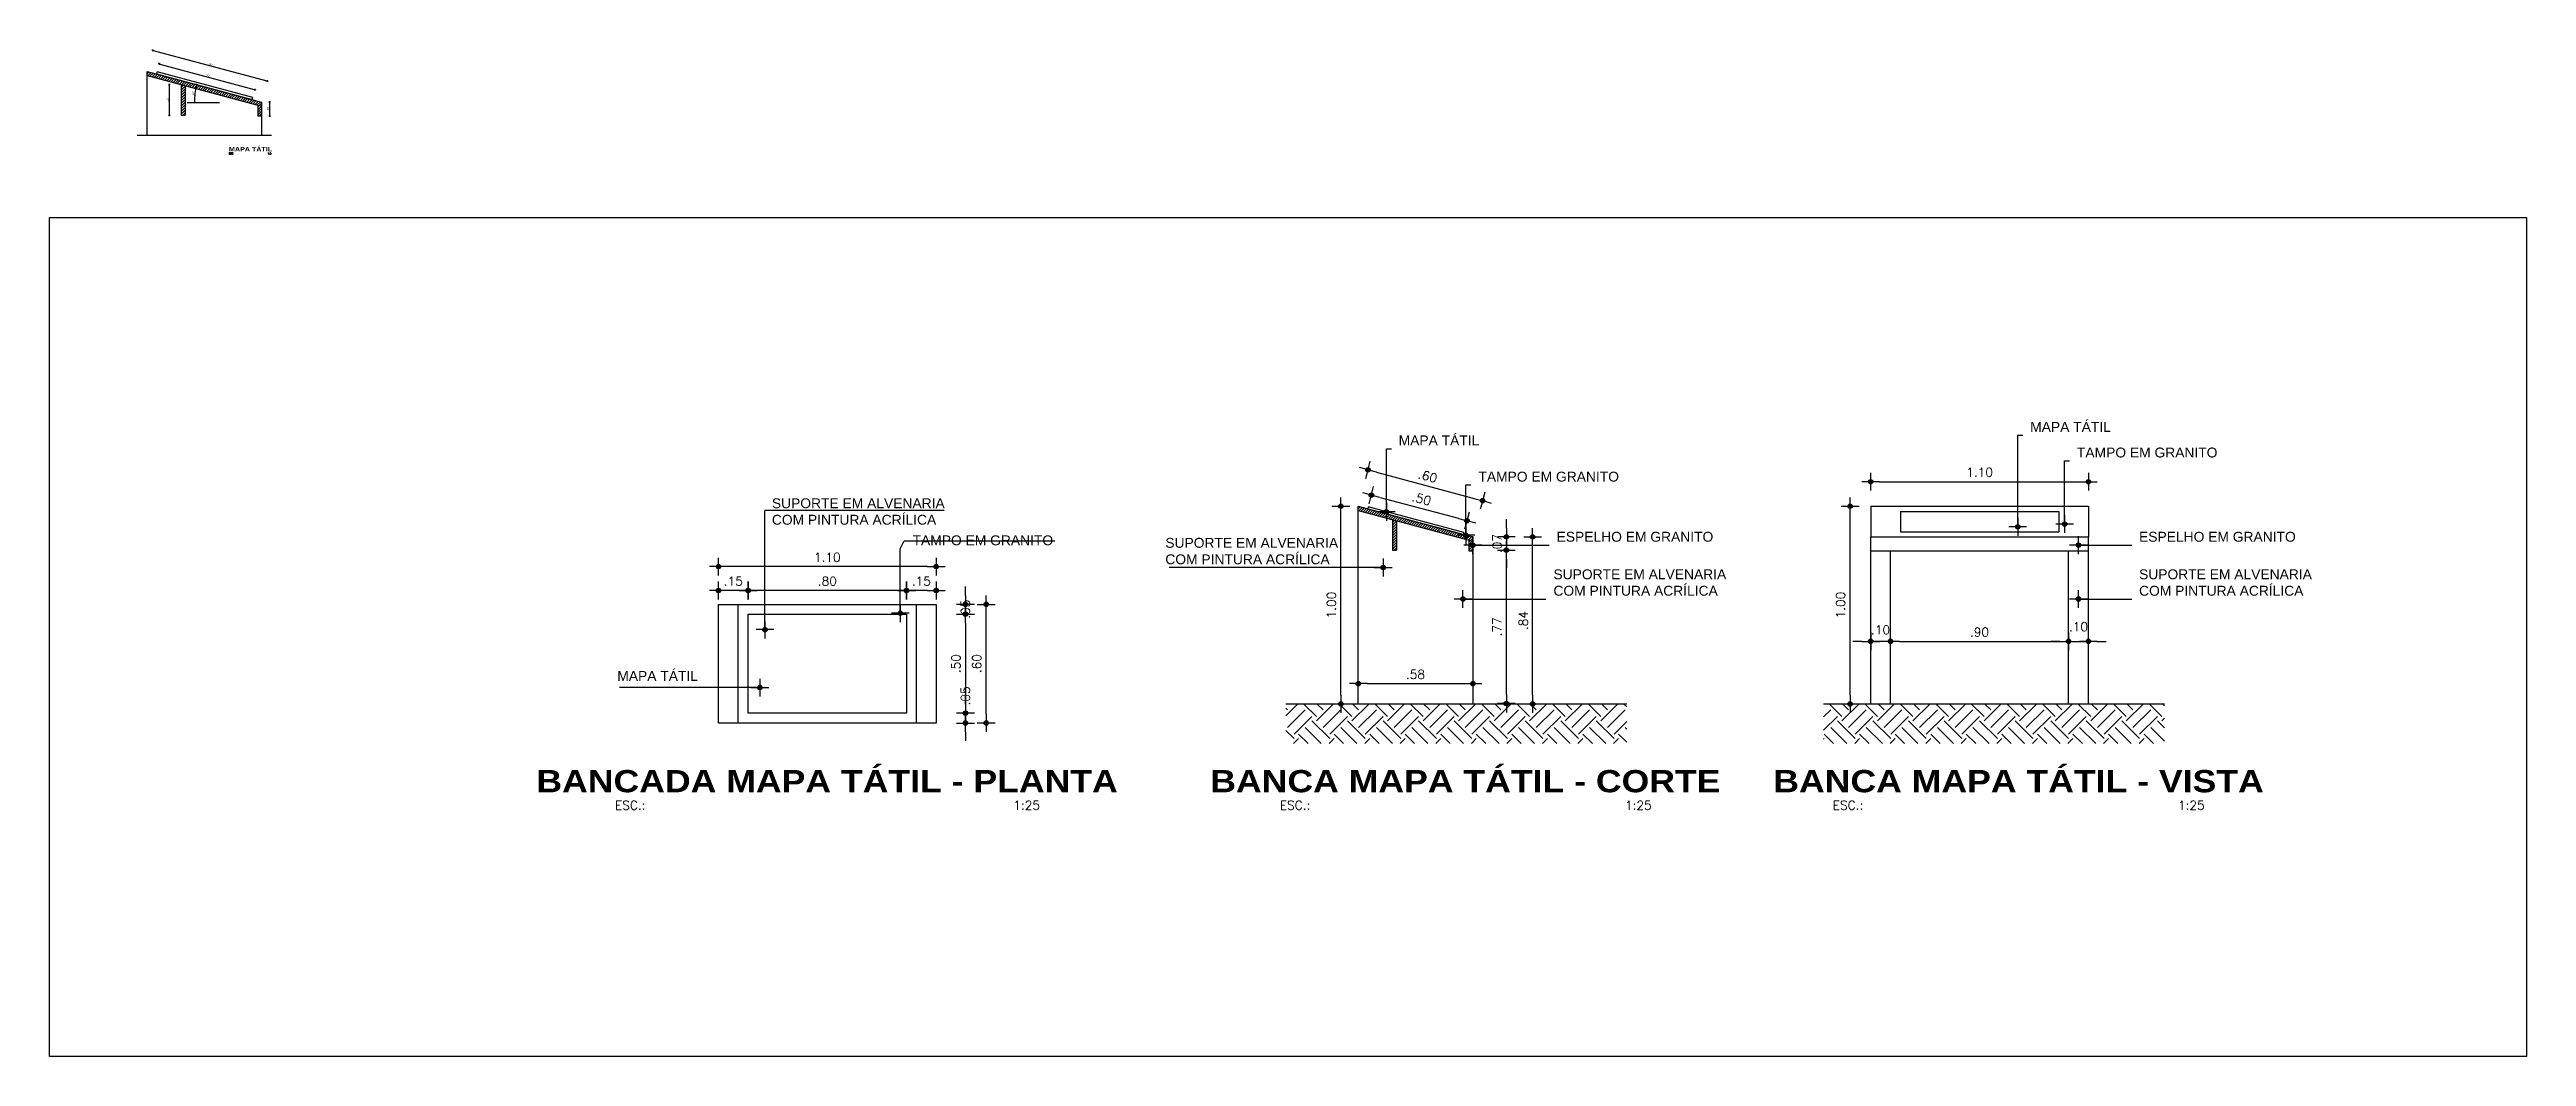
# Model space of a CAD drawing. Header units: millimetres. Extents: x 490 to 675, y -160 to -87.
# Drawn here: x 555.66 to 568.18, y -92.96 to -87.87 of the extents above; entities that cross this region are included whole.
import ezdxf
from ezdxf.enums import TextEntityAlignment as Align

# ---------------------------------------------------------------- set-up
doc = ezdxf.new("R2010")
doc.units = ezdxf.units.MM
doc.header["$LTSCALE"] = 2.5
doc.linetypes.add('DASHDOT', pattern=[1, 0.5, -0.25, 0, -0.25])
doc.linetypes.add('DASHED', pattern=[15, 12, -3])
for name, color, linetype in [('ARQ_HAT', 8, 'Continuous'), ('COTAS', 1, 'Continuous'), ('HACHURA LINHA', 8, 'Continuous'), ('TITULO', 2, 'Continuous'), ('TXAMB', 2, 'Continuous'), ('VISTA', 1, 'Continuous'), ('VISTA1', 1, 'Continuous')]:
    doc.layers.add(name, color=color, linetype=linetype)
doc.styles.add('AMB05', font='ROMANS.SHX', dxfattribs={"height": 0.12})
doc.styles.add('ARIAL', font='arial.ttf')
doc.styles.add('ARIAL 1-005', font='arial.ttf', dxfattribs={"height": 0.01})
doc.styles.add('COTA200', font='ROMANS.SHX')
doc.styles.add('COTA25', font='romans.shx')
doc.styles.add('TIT05', font='')
doc.styles.add('TIT200', font='')
doc.styles.get('TIT05').set_extended_font_data('Arial Black')
doc.styles.get('TIT200').set_extended_font_data('Arial Black')
doc.dimstyles.new('1-005', dxfattribs={"dimtxt": 0.01, "dimasz": 0.003, "dimexe": 1.25, "dimexo": 0.625, "dimgap": 0.0025, "dimtad": 1, "dimzin": 4, "dimdsep": 46, "dimtxsty": 'ARIAL 1-005', "dimblk": 'B', "dimcen": 0, "dimse1": 1, "dimse2": 1, "dimclrd": 256, "dimclre": 256, "dimclrt": 256, "dimadec": 0, "dimazin": 0, "dimtfac": 1, "dimtmove": 0, "dimatfit": 3, "dimldrblk": 'S', "dimfxl": 1, "dimarcsym": 0})
doc.dimstyles.new('COTA25$0', dxfattribs={"dimtxt": 0.045, "dimasz": 0.045, "dimexe": 0.05, "dimexo": 0.95, "dimgap": 0.025, "dimtad": 1, "dimzin": 4, "dimdsep": 46, "dimtxsty": 'COTA25', "dimblk": 'bola', "dimcen": -0.1, "dimdle": 0.05, "dimse1": 1, "dimse2": 1, "dimclrd": 256, "dimclre": 3, "dimclrt": 2, "dimadec": 0, "dimazin": 0, "dimtfac": 1, "dimtix": 1, "dimtmove": 2, "dimatfit": 3, "dimldrblk": 'USERTICK', "dimfxl": 1, "dimtvp": 2.5, "dimtolj": 1, "dimtzin": 4, "dimarcsym": 0})
doc.dimstyles.new('COTA25$7', dxfattribs={"dimtxt": 0.045, "dimasz": 0.045, "dimexe": 0.05, "dimexo": 0.95, "dimgap": 0.01, "dimtad": 1, "dimzin": 4, "dimdsep": 46, "dimtxsty": 'COTA25', "dimblk1": 'OPEN30', "dimblk2": 'OPEN30', "dimsah": 1, "dimcen": -0.1, "dimdle": 0.05, "dimse1": 1, "dimse2": 1, "dimclrd": 256, "dimclre": 3, "dimclrt": 2, "dimadec": 0, "dimazin": 0, "dimtfac": 1, "dimtix": 1, "dimtmove": 2, "dimatfit": 3, "dimldrblk": 'bola', "dimfxl": 1, "dimtvp": 2.5, "dimtolj": 1, "dimtzin": 4, "dimarcsym": 0})

msp = doc.modelspace()

# ---------------------------------------------------------------- texts
at = {"layer": 'TITULO'}
for s, height, style, p in [('MAPA TÁTIL', 0.0225, 'TIT05', (556.567, -88.382)), ('ESC', 0.009, 'AMB05', (556.566, -88.397))]:
    msp.add_text(s, height=height, dxfattribs=dict(at, style=style)).set_placement(p)
at = {"layer": 'TITULO', "style": 'AMB05'}
msp.add_text(' 1:5', height=0.009, dxfattribs=at).set_placement((556.781, -88.397), align=Align.RIGHT)
at = {"layer": 'TITULO'}
for s, height, style, p in [('BANCADA MAPA TÁTIL - PLANTA', 0.1125, 'TIT200', (559.589, -91.566)), ('BANCA MAPA TÁTIL - CORTE', 0.1125, 'TIT200', (562.814, -91.566)), ('BANCA MAPA TÁTIL - VISTA', 0.1125, 'TIT200', (565.609, -91.566)), ('ESC.:                                                       1:25', 0.045, 'COTA200', (559.591, -91.688)), ('ESC.:                                               1:25', 0.045, 'COTA200', (562.816, -91.688)), ('ESC.:                                               1:25', 0.045, 'COTA200', (565.61, -91.688))]:
    msp.add_text(s, height=height, dxfattribs=dict(at, style=style)).set_placement(p, align=Align.MIDDLE_CENTER)
at = {"layer": 'TXAMB', "char_height": 0.05, "attachment_point": 7, "style": 'ARIAL'}
for s, insert in [('MAPA TÁTIL', (562.477, -89.868)), ('MAPA TÁTIL', (565.668, -89.8)), ('TAMPO EM GRANITO', (565.904, -89.93)), ('TAMPO EM GRANITO', (562.88, -90.052)), ('SUPORTE EM ALVENARIA \\P\\pxqj;COM PINTURA ACRÍLICA', (559.31, -90.27)), ('TAMPO EM GRANITO', (560.021, -90.374)), ('SUPORTE EM ALVENARIA \\PCOM PINTURA ACRÍLICA', (561.298, -90.47)), ('ESPELHO EM GRANITO', (563.275, -90.356)), ('ESPELHO EM GRANITO', (566.218, -90.356)), ('SUPORTE EM ALVENARIA \\PCOM PINTURA ACRÍLICA', (563.259, -90.629)), ('SUPORTE EM ALVENARIA \\PCOM PINTURA ACRÍLICA', (566.218, -90.629)), ('MAPA TÁTIL', (558.529, -91.059))]:
    msp.add_mtext(s, dxfattribs=dict(at, insert=insert))

# ---------------------------------------------------------------- blocks, each defined once
blk = doc.blocks.new('bola')
blk.add_hatch(color=0).paths.add_polyline_path([(-0.25, 0, 1), (0.25, 0, 1)])
at = {"color": 0}
for p, q in [((-1, 0), (-0.25, 0)), ((0, 1), (0, 0.25)), ((0.25, 0), (1, 0)), ((0, -0.25), (0, -1))]:
    blk.add_line(p, q, dxfattribs=at)
blk.add_circle((0, 0), 0.25, dxfattribs=at)
blk = doc.blocks.new('*D193')
at = {"layer": 'COTAS', "lineweight": -2}
blk.add_line((562.185, -91.131), (562.185, -90.221), dxfattribs=at)
at = {"layer": 'DEFPOINTS', "color": 0}
for p in [(562.185, -90.176), (562.273, -90.176), (562.259, -91.176)]:
    blk.add_point(p, dxfattribs=at)
at = {"layer": 'COTAS', "lineweight": -2, "xscale": 0.045, "yscale": 0.045, "zscale": 0.045}
for p, rotation in [((562.185, -90.176), 90), ((562.185, -91.176), 270)]:
    blk.add_blockref('bola', p, dxfattribs=dict(at, rotation=rotation))
at = {"layer": 'COTAS', "color": 2, "insert": (562.137, -90.676), "char_height": 0.045, "attachment_point": 5, "rotation": 90, "style": 'COTA25'}
blk.add_mtext('\\A1;1.00', dxfattribs=at)
blk = doc.blocks.new('USERTICK')
at = {"color": 0}
for p, q in [((-1, 0), (1, 0)), ((0, 1), (0, -1))]:
    blk.add_line(p, q, dxfattribs=at)
blk.add_circle((0, 0), 0.25, dxfattribs=at)
blk = doc.blocks.new('*D194')
at = {"layer": 'COTAS', "lineweight": -2}
blk.add_line((563.154, -91.131), (563.154, -90.376), dxfattribs=at)
at = {"layer": 'DEFPOINTS', "color": 0}
for p in [(562.852, -90.331), (563.154, -90.331), (563.144, -91.176)]:
    blk.add_point(p, dxfattribs=at)
at = {"layer": 'COTAS', "lineweight": -2, "xscale": 0.045, "yscale": 0.045, "zscale": 0.045}
for p, rotation in [((563.154, -90.331), 90), ((563.154, -91.176), 270)]:
    blk.add_blockref('bola', p, dxfattribs=dict(at, rotation=rotation))
at = {"layer": 'COTAS', "color": 2, "insert": (563.107, -90.754), "char_height": 0.045, "attachment_point": 5, "rotation": 90, "style": 'COTA25'}
blk.add_mtext('\\A1;.84', dxfattribs=at)
blk = doc.blocks.new('*D195')
at = {"layer": 'COTAS', "lineweight": -2}
blk.add_line((563.021, -91.128), (563.021, -90.443), dxfattribs=at)
at = {"layer": 'DEFPOINTS', "color": 0}
for p in [(562.832, -90.398), (563.021, -90.398), (562.737, -91.173)]:
    blk.add_point(p, dxfattribs=at)
at = {"layer": 'COTAS', "lineweight": -2, "xscale": 0.045, "yscale": 0.045, "zscale": 0.045}
for p, rotation in [((563.021, -90.398), 90), ((563.021, -91.173), 270)]:
    blk.add_blockref('bola', p, dxfattribs=dict(at, rotation=rotation))
at = {"layer": 'COTAS', "color": 2, "insert": (562.974, -90.786), "char_height": 0.045, "attachment_point": 5, "rotation": 90, "style": 'COTA25'}
blk.add_mtext('\\A1;.77', dxfattribs=at)
blk = doc.blocks.new('*D196')
at = {"layer": 'COTAS', "lineweight": -2}
blk.add_line((564.758, -91.131), (564.758, -90.221), dxfattribs=at)
at = {"layer": 'DEFPOINTS', "color": 0}
for p in [(564.758, -90.176), (564.862, -90.176), (564.848, -91.176)]:
    blk.add_point(p, dxfattribs=at)
at = {"layer": 'COTAS', "lineweight": -2, "xscale": 0.045, "yscale": 0.045, "zscale": 0.045}
for p, rotation in [((564.758, -90.176), 90), ((564.758, -91.176), 270)]:
    blk.add_blockref('bola', p, dxfattribs=dict(at, rotation=rotation))
at = {"layer": 'COTAS', "color": 2, "insert": (564.71, -90.676), "char_height": 0.045, "attachment_point": 5, "rotation": 90, "style": 'COTA25'}
blk.add_mtext('\\A1;1.00', dxfattribs=at)
blk = doc.blocks.new('*D197')
at = {"layer": 'COTAS', "lineweight": -2}
blk.add_line((565.007, -90.859), (565.817, -90.859), dxfattribs=at)
at = {"layer": 'DEFPOINTS', "color": 0}
for p in [(565.862, -90.859), (564.962, -91.176), (565.862, -91.176)]:
    blk.add_point(p, dxfattribs=at)
at = {"layer": 'COTAS', "lineweight": -2, "xscale": 0.045, "yscale": 0.045, "zscale": 0.045, "rotation": 180}
blk.add_blockref('bola', (564.962, -90.859), dxfattribs=at)
at = {"layer": 'COTAS', "lineweight": -2, "xscale": 0.045, "yscale": 0.045, "zscale": 0.045}
blk.add_blockref('bola', (565.862, -90.859), dxfattribs=at)
at = {"layer": 'COTAS', "color": 2, "insert": (565.412, -90.812), "char_height": 0.045, "attachment_point": 5, "style": 'COTA25'}
blk.add_mtext('\\A1;.90', dxfattribs=at)
blk = doc.blocks.new('*D198')
at = {"layer": 'COTAS', "lineweight": -2}
blk.add_line((564.907, -90.052), (565.917, -90.052), dxfattribs=at)
at = {"layer": 'DEFPOINTS', "color": 0}
for p in [(565.962, -90.052), (564.862, -90.929), (565.962, -90.929)]:
    blk.add_point(p, dxfattribs=at)
at = {"layer": 'COTAS', "lineweight": -2, "xscale": 0.045, "yscale": 0.045, "zscale": 0.045, "rotation": 180}
blk.add_blockref('bola', (564.862, -90.052), dxfattribs=at)
at = {"layer": 'COTAS', "lineweight": -2, "xscale": 0.045, "yscale": 0.045, "zscale": 0.045}
blk.add_blockref('bola', (565.962, -90.052), dxfattribs=at)
at = {"layer": 'COTAS', "color": 2, "insert": (565.412, -90.004), "char_height": 0.045, "attachment_point": 5, "style": 'COTA25'}
blk.add_mtext('\\A1;1.10', dxfattribs=at)
blk = doc.blocks.new('*D199')
at = {"layer": 'COTAS', "lineweight": -2}
for p, q in [((563.021, -90.286), (563.021, -90.241)), ((563.021, -90.331), (563.021, -90.398)), ((563.021, -90.443), (563.021, -90.488))]:
    blk.add_line(p, q, dxfattribs=at)
at = {"layer": 'DEFPOINTS', "color": 0}
for p in [(562.852, -90.331), (563.021, -90.398), (563.083, -90.398)]:
    blk.add_point(p, dxfattribs=at)
at = {"layer": 'COTAS', "lineweight": -2, "xscale": 0.045, "yscale": 0.045, "zscale": 0.045}
for p, rotation in [((563.021, -90.331), 270), ((563.021, -90.398), 90)]:
    blk.add_blockref('bola', p, dxfattribs=dict(at, rotation=rotation))
at = {"layer": 'COTAS', "color": 2, "insert": (562.974, -90.365), "char_height": 0.045, "attachment_point": 5, "rotation": 90, "style": 'COTA25'}
blk.add_mtext('\\A1;.07', dxfattribs=at)
blk = doc.blocks.new('B')
for p, q in [((-1.5, 0), (1.5, 0)), ((0, -1.5), (0, 1.5))]:
    blk.add_line(p, q)
at = {"const_width": 0.5}
blk.add_lwpolyline([(-0.25, 0, 1), (0.25, 0, 1)], format="xyb", close=True, dxfattribs=at)
blk = doc.blocks.new('*D200')
at = {"layer": 'COTAS', "lineweight": -2}
blk.add_line((556.184, -87.872), (556.758, -88.025), dxfattribs=at)
at = {"layer": 'DEFPOINTS', "color": 0}
for p in [(556.153, -87.977), (556.761, -88.026), (556.732, -88.132)]:
    blk.add_point(p, dxfattribs=at)
at = {"layer": 'COTAS', "lineweight": -2, "xscale": 0.003, "yscale": 0.003, "zscale": 0.003}
for p, rotation in [((556.181, -87.871), 164.9999999999969), ((556.761, -88.026), 344.9999999999969)]:
    blk.add_blockref('B', p, dxfattribs=dict(at, rotation=rotation))
at = {"layer": 'COTAS', "insert": (556.473, -87.941), "char_height": 0.01, "attachment_point": 5, "rotation": 345, "style": 'ARIAL 1-005'}
blk.add_mtext('.60', dxfattribs=at)
blk = doc.blocks.new('S')
blk = doc.blocks.new('*D201')
at = {"layer": 'COTAS', "lineweight": -2}
blk.add_line((556.217, -87.94), (556.695, -88.068), dxfattribs=at)
at = {"layer": 'DEFPOINTS', "color": 0}
for p in [(556.204, -87.98), (556.698, -88.069), (556.687, -88.11)]:
    blk.add_point(p, dxfattribs=at)
at = {"layer": 'COTAS', "lineweight": -2, "xscale": 0.003, "yscale": 0.003, "zscale": 0.003}
for p, rotation in [((556.215, -87.939), 164.9999999999847), ((556.698, -88.069), 344.9999999999847)]:
    blk.add_blockref('B', p, dxfattribs=dict(at, rotation=rotation))
at = {"layer": 'COTAS', "insert": (556.458, -87.997), "char_height": 0.01, "attachment_point": 5, "rotation": 345, "style": 'ARIAL 1-005'}
blk.add_mtext('.50', dxfattribs=at)
blk = doc.blocks.new('*D212')
at = {"layer": 'COTAS', "lineweight": -2}
blk.add_line((556.265, -88.047), (556.265, -88.196), dxfattribs=at)
at = {"layer": 'DEFPOINTS', "color": 0}
for p in [(556.326, -88.044), (556.265, -88.199), (556.326, -88.199)]:
    blk.add_point(p, dxfattribs=at)
at = {"layer": 'COTAS', "lineweight": -2, "xscale": 0.003, "yscale": 0.003, "zscale": 0.003}
for p, rotation in [((556.265, -88.044), 90), ((556.265, -88.199), 270)]:
    blk.add_blockref('B', p, dxfattribs=dict(at, rotation=rotation))
at = {"layer": 'COTAS', "insert": (556.257, -88.122), "char_height": 0.01, "attachment_point": 5, "rotation": 90, "style": 'ARIAL 1-005'}
blk.add_mtext('.16', dxfattribs=at)
blk = doc.blocks.new('*D202')
at = {"layer": 'COTAS', "lineweight": -2}
blk.add_line((556.772, -88.135), (556.772, -88.199), dxfattribs=at)
at = {"layer": 'DEFPOINTS', "color": 0}
for p in [(556.732, -88.132), (556.732, -88.202), (556.772, -88.202)]:
    blk.add_point(p, dxfattribs=at)
at = {"layer": 'COTAS', "lineweight": -2, "xscale": 0.003, "yscale": 0.003, "zscale": 0.003}
for p, rotation in [((556.772, -88.132), 90), ((556.772, -88.202), 270)]:
    blk.add_blockref('B', p, dxfattribs=dict(at, rotation=rotation))
at = {"layer": 'COTAS', "insert": (556.764, -88.167), "char_height": 0.01, "attachment_point": 5, "rotation": 90, "style": 'ARIAL 1-005'}
blk.add_mtext('.07', dxfattribs=at)
blk = doc.blocks.new('*D213')
at = {"layer": 'COTAS'}
blk.add_arc((556.737, -88.134), 0.345, 165.4985, 179.5015, dxfattribs=at)
at = {"layer": 'DEFPOINTS', "color": 0}
for p in [(556.153, -87.977), (556.398, -88.074), (556.577, -88.134), (556.732, -88.132), (556.741, -88.134)]:
    blk.add_point(p, dxfattribs=at)
at = {"layer": 'COTAS', "xscale": 0.003, "yscale": 0.003, "zscale": 0.003}
for p, rotation in [((556.404, -88.044), 75.24923610921444), ((556.393, -88.134), 269.7507638907791)]:
    blk.add_blockref('B', p, dxfattribs=dict(at, rotation=rotation))
at = {"layer": 'COTAS', "insert": (556.388, -88.088), "char_height": 0.01, "attachment_point": 5, "rotation": 82.5, "style": 'ARIAL 1-005'}
blk.add_mtext('15°', dxfattribs=at)
blk = doc.blocks.new('_OPEN30')
at = {"color": 0, "linetype": 'ByBlock', "ltscale": 0.5}
for p, q in [((-1, 0.27), (0, 0)), ((0, 0), (-1, -0.27)), ((0, 0), (-1, 0))]:
    blk.add_line(p, q, dxfattribs=at)
blk = doc.blocks.new('*D214')
at = {"layer": 'COTAS', "lineweight": -2}
for p, q in [((564.817, -90.859), (564.772, -90.859)), ((564.962, -90.859), (564.862, -90.859)), ((565.007, -90.859), (565.052, -90.859))]:
    blk.add_line(p, q, dxfattribs=at)
at = {"layer": 'DEFPOINTS', "color": 0}
for p in [(564.862, -90.816), (564.862, -90.859), (564.962, -91.176)]:
    blk.add_point(p, dxfattribs=at)
at = {"layer": 'COTAS', "lineweight": -2, "xscale": 0.045, "yscale": 0.045, "zscale": 0.045}
blk.add_blockref('bola', (564.862, -90.859), dxfattribs=at)
at = {"layer": 'COTAS', "lineweight": -2, "xscale": 0.045, "yscale": 0.045, "zscale": 0.045, "rotation": 180}
blk.add_blockref('bola', (564.962, -90.859), dxfattribs=at)
at = {"layer": 'COTAS', "color": 2, "insert": (564.912, -90.801), "char_height": 0.045, "attachment_point": 5, "style": 'COTA25'}
blk.add_mtext('\\A1;.10', dxfattribs=at)
blk = doc.blocks.new('*D215')
at = {"layer": 'COTAS', "lineweight": -2}
for p, q in [((565.817, -90.859), (565.772, -90.859)), ((565.862, -90.859), (565.962, -90.859)), ((566.007, -90.859), (566.052, -90.859))]:
    blk.add_line(p, q, dxfattribs=at)
at = {"layer": 'DEFPOINTS', "color": 0}
for p in [(565.962, -90.815), (565.962, -90.859), (565.862, -91.176)]:
    blk.add_point(p, dxfattribs=at)
at = {"layer": 'COTAS', "lineweight": -2, "xscale": 0.045, "yscale": 0.045, "zscale": 0.045}
blk.add_blockref('bola', (565.862, -90.859), dxfattribs=at)
at = {"layer": 'COTAS', "lineweight": -2, "xscale": 0.045, "yscale": 0.045, "zscale": 0.045, "rotation": 180}
blk.add_blockref('bola', (565.962, -90.859), dxfattribs=at)
at = {"layer": 'COTAS', "color": 2, "insert": (565.912, -90.785), "char_height": 0.045, "attachment_point": 5, "style": 'COTA25'}
blk.add_mtext('\\A1;.10', dxfattribs=at)
blk = doc.blocks.new('*D216')
at = {"layer": 'COTAS', "lineweight": -2}
blk.add_line((562.318, -91.073), (562.807, -91.073), dxfattribs=at)
at = {"layer": 'DEFPOINTS', "color": 0}
for p in [(562.852, -91.073), (562.273, -91.176), (562.852, -91.176)]:
    blk.add_point(p, dxfattribs=at)
at = {"layer": 'COTAS', "lineweight": -2, "xscale": 0.045, "yscale": 0.045, "zscale": 0.045, "rotation": 180}
blk.add_blockref('bola', (562.273, -91.073), dxfattribs=at)
at = {"layer": 'COTAS', "lineweight": -2, "xscale": 0.045, "yscale": 0.045, "zscale": 0.045}
blk.add_blockref('bola', (562.852, -91.073), dxfattribs=at)
at = {"layer": 'COTAS', "color": 2, "insert": (562.562, -91.026), "char_height": 0.045, "attachment_point": 5, "style": 'COTA25'}
blk.add_mtext('\\A1;.58', dxfattribs=at)
blk = doc.blocks.new('*D217')
at = {"layer": 'COTAS', "lineweight": -2}
blk.add_line((562.365, -90.004), (562.858, -90.136), dxfattribs=at)
at = {"layer": 'DEFPOINTS', "color": 0}
for p in [(562.273, -90.176), (562.901, -90.148), (562.852, -90.331)]:
    blk.add_point(p, dxfattribs=at)
at = {"layer": 'COTAS', "lineweight": -2, "xscale": 0.045, "yscale": 0.045, "zscale": 0.045}
for p, rotation in [((562.322, -89.992), 164.9999999999941), ((562.901, -90.148), 344.9999999999941)]:
    blk.add_blockref('bola', p, dxfattribs=dict(at, rotation=rotation))
at = {"layer": 'COTAS', "color": 2, "insert": (562.624, -90.024), "char_height": 0.045, "attachment_point": 5, "rotation": 345, "style": 'COTA25'}
blk.add_mtext('\\A1;.60', dxfattribs=at)
blk = doc.blocks.new('*D218')
at = {"layer": 'COTAS', "lineweight": -2}
blk.add_line((562.383, -90.131), (562.779, -90.237), dxfattribs=at)
at = {"layer": 'DEFPOINTS', "color": 0}
for p in [(562.323, -90.179), (562.806, -90.309), (562.822, -90.249)]:
    blk.add_point(p, dxfattribs=at)
at = {"layer": 'COTAS', "lineweight": -2, "xscale": 0.045, "yscale": 0.045, "zscale": 0.045}
for p, rotation in [((562.339, -90.12), 164.9999999999624), ((562.822, -90.249), 344.9999999999624)]:
    blk.add_blockref('bola', p, dxfattribs=dict(at, rotation=rotation))
at = {"layer": 'COTAS', "color": 2, "insert": (562.593, -90.139), "char_height": 0.045, "attachment_point": 5, "rotation": 345, "style": 'COTA25'}
blk.add_mtext('\\A1;.50', dxfattribs=at)
blk = doc.blocks.new('*D203')
at = {"layer": 'COTAS', "lineweight": -2}
blk.add_line((560.393, -91.227), (560.393, -90.717), dxfattribs=at)
at = {"layer": 'DEFPOINTS', "color": 0}
for p in [(560.14, -90.672), (560.393, -90.672), (560.14, -91.272)]:
    blk.add_point(p, dxfattribs=at)
at = {"layer": 'COTAS', "lineweight": -2, "xscale": 0.045, "yscale": 0.045, "zscale": 0.045}
for p, rotation in [((560.393, -90.672), 90), ((560.393, -91.272), 270)]:
    blk.add_blockref('bola', p, dxfattribs=dict(at, rotation=rotation))
at = {"layer": 'COTAS', "color": 2, "insert": (560.345, -90.972), "char_height": 0.045, "attachment_point": 5, "rotation": 90, "style": 'COTA25'}
blk.add_mtext('\\A1;.60', dxfattribs=at)
blk = doc.blocks.new('*D204')
at = {"layer": 'COTAS', "lineweight": -2}
blk.add_line((560.095, -90.481), (559.085, -90.481), dxfattribs=at)
at = {"layer": 'DEFPOINTS', "color": 0}
for p in [(559.04, -90.481), (559.04, -90.672), (560.14, -90.672)]:
    blk.add_point(p, dxfattribs=at)
at = {"layer": 'COTAS', "lineweight": -2, "xscale": 0.045, "yscale": 0.045, "zscale": 0.045, "rotation": 180}
blk.add_blockref('bola', (559.04, -90.481), dxfattribs=at)
at = {"layer": 'COTAS', "lineweight": -2, "xscale": 0.045, "yscale": 0.045, "zscale": 0.045}
blk.add_blockref('bola', (560.14, -90.481), dxfattribs=at)
at = {"layer": 'COTAS', "color": 2, "insert": (559.59, -90.434), "char_height": 0.045, "attachment_point": 5, "style": 'COTA25'}
blk.add_mtext('\\A1;1.10', dxfattribs=at)
blk = doc.blocks.new('*D205')
at = {"layer": 'COTAS', "lineweight": -2}
blk.add_line((560.095, -90.602), (560.035, -90.602), dxfattribs=at)
at = {"layer": 'DEFPOINTS', "color": 0}
for p in [(559.99, -90.602), (559.99, -90.722), (560.14, -90.672)]:
    blk.add_point(p, dxfattribs=at)
at = {"layer": 'COTAS', "lineweight": -2, "xscale": 0.045, "yscale": 0.045, "zscale": 0.045, "rotation": 180}
blk.add_blockref('bola', (559.99, -90.602), dxfattribs=at)
at = {"layer": 'COTAS', "lineweight": -2, "xscale": 0.045, "yscale": 0.045, "zscale": 0.045}
blk.add_blockref('bola', (560.14, -90.602), dxfattribs=at)
at = {"layer": 'COTAS', "color": 2, "insert": (560.065, -90.555), "char_height": 0.045, "attachment_point": 5, "style": 'COTA25'}
blk.add_mtext('\\A1;.15', dxfattribs=at)
blk = doc.blocks.new('*D206')
at = {"layer": 'COTAS', "lineweight": -2}
blk.add_line((559.945, -90.602), (559.235, -90.602), dxfattribs=at)
at = {"layer": 'DEFPOINTS', "color": 0}
for p in [(559.19, -90.602), (559.19, -90.722), (559.99, -90.722)]:
    blk.add_point(p, dxfattribs=at)
at = {"layer": 'COTAS', "lineweight": -2, "xscale": 0.045, "yscale": 0.045, "zscale": 0.045, "rotation": 180}
blk.add_blockref('bola', (559.19, -90.602), dxfattribs=at)
at = {"layer": 'COTAS', "lineweight": -2, "xscale": 0.045, "yscale": 0.045, "zscale": 0.045}
blk.add_blockref('bola', (559.99, -90.602), dxfattribs=at)
at = {"layer": 'COTAS', "color": 2, "insert": (559.59, -90.555), "char_height": 0.045, "attachment_point": 5, "style": 'COTA25'}
blk.add_mtext('\\A1;.80', dxfattribs=at)
blk = doc.blocks.new('*D207')
at = {"layer": 'COTAS', "lineweight": -2}
blk.add_line((559.145, -90.602), (559.085, -90.602), dxfattribs=at)
at = {"layer": 'DEFPOINTS', "color": 0}
for p in [(559.04, -90.602), (559.04, -90.672), (559.19, -90.722)]:
    blk.add_point(p, dxfattribs=at)
at = {"layer": 'COTAS', "lineweight": -2, "xscale": 0.045, "yscale": 0.045, "zscale": 0.045, "rotation": 180}
blk.add_blockref('bola', (559.04, -90.602), dxfattribs=at)
at = {"layer": 'COTAS', "lineweight": -2, "xscale": 0.045, "yscale": 0.045, "zscale": 0.045}
blk.add_blockref('bola', (559.19, -90.602), dxfattribs=at)
at = {"layer": 'COTAS', "color": 2, "insert": (559.115, -90.555), "char_height": 0.045, "attachment_point": 5, "style": 'COTA25'}
blk.add_mtext('\\A1;.15', dxfattribs=at)
blk = doc.blocks.new('*D208')
at = {"layer": 'COTAS', "lineweight": -2}
for p, q in [((560.288, -90.627), (560.288, -90.582)), ((560.288, -90.672), (560.288, -90.722)), ((560.288, -90.767), (560.288, -90.812))]:
    blk.add_line(p, q, dxfattribs=at)
at = {"layer": 'DEFPOINTS', "color": 0}
for p in [(559.99, -90.722), (560.14, -90.672), (560.288, -90.722)]:
    blk.add_point(p, dxfattribs=at)
at = {"layer": 'COTAS', "lineweight": -2, "xscale": 0.045, "yscale": 0.045, "zscale": 0.045}
for p, rotation in [((560.288, -90.672), 270), ((560.288, -90.722), 90)]:
    blk.add_blockref('bola', p, dxfattribs=dict(at, rotation=rotation))
at = {"layer": 'COTAS', "color": 2, "insert": (560.288, -90.697), "char_height": 0.045, "attachment_point": 5, "rotation": 90, "style": 'COTA25'}
blk.add_mtext('\\A1;.05', dxfattribs=at)
blk = doc.blocks.new('*D209')
at = {"layer": 'COTAS', "lineweight": -2}
blk.add_line((560.288, -90.767), (560.288, -91.177), dxfattribs=at)
at = {"layer": 'DEFPOINTS', "color": 0}
for p in [(559.99, -90.722), (559.99, -91.222), (560.288, -91.222)]:
    blk.add_point(p, dxfattribs=at)
at = {"layer": 'COTAS', "lineweight": -2, "xscale": 0.045, "yscale": 0.045, "zscale": 0.045}
for p, rotation in [((560.288, -90.722), 90), ((560.288, -91.222), 270)]:
    blk.add_blockref('bola', p, dxfattribs=dict(at, rotation=rotation))
at = {"layer": 'COTAS', "color": 2, "insert": (560.24, -90.972), "char_height": 0.045, "attachment_point": 5, "rotation": 90, "style": 'COTA25'}
blk.add_mtext('\\A1;.50', dxfattribs=at)
blk = doc.blocks.new('*D210')
at = {"layer": 'COTAS', "lineweight": -2}
for p, q in [((560.288, -91.177), (560.288, -91.132)), ((560.288, -91.222), (560.288, -91.272)), ((560.288, -91.317), (560.288, -91.362))]:
    blk.add_line(p, q, dxfattribs=at)
at = {"layer": 'DEFPOINTS', "color": 0}
for p in [(559.99, -91.222), (560.14, -91.272), (560.288, -91.272)]:
    blk.add_point(p, dxfattribs=at)
at = {"layer": 'COTAS', "lineweight": -2, "xscale": 0.045, "yscale": 0.045, "zscale": 0.045}
for p, rotation in [((560.288, -91.222), 270), ((560.288, -91.272), 90)]:
    blk.add_blockref('bola', p, dxfattribs=dict(at, rotation=rotation))
at = {"layer": 'COTAS', "color": 2, "insert": (560.288, -91.135), "char_height": 0.045, "attachment_point": 5, "rotation": 90, "style": 'COTA25'}
blk.add_mtext('\\A1;.05', dxfattribs=at)

# ---------------------------------------------------------------- dimensions: what is measured, and where the dimension line sits
at = {"layer": 'COTAS'}
for p1, p2, distance, dimstyle, picture, middle in [((556.153, -87.977), (556.732, -88.132), 0.11, '1-005', '*D200', (556.473, -87.941)), ((556.204, -87.98), (556.687, -88.11), 0.042, '1-005', '*D201', (556.458, -87.997)), ((562.273, -90.176), (562.852, -90.331), 0.19, 'COTA25$0', '*D217', (562.624, -90.024)), ((562.323, -90.179), (562.806, -90.309), 0.062, 'COTA25$0', '*D218', (562.593, -90.139))]:
    dim = msp.add_aligned_dim(p1=p1, p2=p2, distance=distance, dimstyle=dimstyle, dxfattribs=at)
    dim.commit()
    dim.dimension.update_dxf_attribs({"geometry": picture, "text_midpoint": middle})
dim = msp.add_angular_dim_2l(base=(556.398, -88.074), line1=((556.153, -87.977), (556.732, -88.132)), line2=((556.577, -88.134), (556.741, -88.134)), dimstyle='1-005', override={"dimdec": 0, "dimazin": 1}, dxfattribs=at)
dim.commit()
dim.dimension.update_dxf_attribs({"geometry": '*D213', "text_midpoint": (556.388, -88.088)})
for base, p1, p2, dimstyle, picture, middle in [((556.2649, -88.1995), (556.3264, -88.0442), (556.3264, -88.1995), '1-005', '*D212', (556.2573, -88.1218)), ((556.772, -88.202), (556.732, -88.132), (556.732, -88.202), '1-005', '*D202', (556.764, -88.167)), ((562.185, -90.176), (562.259, -91.176), (562.273, -90.176), 'COTA25$0', '*D193', (562.137, -90.676)), ((564.758, -90.176), (564.848, -91.176), (564.862, -90.176), 'COTA25$0', '*D196', (564.71, -90.676)), ((563.0213, -90.3985), (562.737, -91.1732), (562.8321, -90.3985), 'COTA25$0', '*D195', (562.9738, -90.7858)), ((563.021, -90.398), (562.852, -90.331), (563.083, -90.398), 'COTA25$0', '*D199', (562.974, -90.365)), ((563.1545, -90.3312), (563.1442, -91.176), (562.8521, -90.3312), 'COTA25$0', '*D194', (563.107, -90.7536)), ((560.288, -91.222), (559.99, -90.722), (559.99, -91.222), 'COTA25$0', '*D209', (560.24, -90.972)), ((560.393, -90.672), (560.14, -91.272), (560.14, -90.672), 'COTA25$0', '*D203', (560.345, -90.972))]:
    dim = msp.add_linear_dim(base=base, p1=p1, p2=p2, angle=90, dimstyle=dimstyle, dxfattribs=at)
    dim.commit()
    dim.dimension.update_dxf_attribs({"geometry": picture, "text_midpoint": middle})
for base, p1, p2, picture, middle in [((565.962, -90.052), (564.862, -90.929), (565.962, -90.929), '*D198', (565.412, -90.004)), ((559.04, -90.481), (560.14, -90.672), (559.04, -90.672), '*D204', (559.59, -90.434)), ((559.04, -90.602), (559.19, -90.722), (559.04, -90.672), '*D207', (559.115, -90.555)), ((559.19, -90.602), (559.99, -90.722), (559.19, -90.722), '*D206', (559.59, -90.555)), ((559.99, -90.602), (560.14, -90.672), (559.99, -90.722), '*D205', (560.065, -90.555)), ((565.862, -90.859), (564.962, -91.176), (565.862, -91.176), '*D197', (565.412, -90.812)), ((562.852, -91.073), (562.273, -91.176), (562.852, -91.176), '*D216', (562.562, -91.026))]:
    dim = msp.add_linear_dim(base=base, p1=p1, p2=p2, dimstyle='COTA25$0', dxfattribs=at)
    dim.commit()
    dim.dimension.update_dxf_attribs({"geometry": picture, "text_midpoint": middle})
for base, p1, p2, picture, middle in [((560.288, -90.722), (560.14, -90.672), (559.99, -90.722), '*D208', (560.288, -90.697)), ((560.288, -91.272), (559.99, -91.222), (560.14, -91.272), '*D210', (560.288, -91.135))]:
    dim = msp.add_linear_dim(base=base, p1=p1, p2=p2, angle=90, dimstyle='COTA25$0', dxfattribs=at)
    dim.commit()
    dim.dimension.update_dxf_attribs({"geometry": picture, "text_midpoint": middle, "dimtype": 160})
for base, p1, p2, picture, middle in [((564.862, -90.859), (564.962, -91.176), (564.862, -90.816), '*D214', (564.912, -90.801)), ((565.962, -90.859), (565.862, -91.176), (565.962, -90.815), '*D215', (565.912, -90.785))]:
    dim = msp.add_linear_dim(base=base, p1=p1, p2=p2, dimstyle='COTA25$0', dxfattribs=at)
    dim.commit()
    dim.dimension.update_dxf_attribs({"geometry": picture, "text_midpoint": middle, "dimtype": 160})

# ---------------------------------------------------------------- hatches: boundary and pattern name
at = {"layer": 'HACHURA LINHA'}
h = msp.add_hatch(dxfattribs=at)
h.set_pattern_fill('ANSI31', color=256, scale=0.003, style=0)
h.set_pattern_definition([(45, (612.216715, -130.785139), (-0.0067351921, 0.0067351921), [])])
h.paths.add_polyline_path([(556.732, -88.153), (556.732, -88.132), (556.153, -87.977), (556.153, -87.998)])
h.paths.add_polyline_path([(556.346, -88.05), (556.326, -88.044), (556.326, -88.199), (556.346, -88.199)])
h.paths.add_polyline_path([(556.712, -88.202), (556.732, -88.202), (556.732, -88.153), (556.712, -88.148)])
h = msp.add_hatch(dxfattribs=at)
h.set_pattern_fill('ANSI31', color=256, scale=0.003, style=0)
h.set_pattern_definition([(45, (618.336476, -132.9841305), (-0.0067351921, 0.0067351921), [])])
h.paths.add_polyline_path([(562.852, -90.352), (562.852, -90.331), (562.273, -90.176), (562.273, -90.197)])
h.paths.add_polyline_path([(562.466, -90.249), (562.446, -90.243), (562.446, -90.398), (562.466, -90.398)])
h.paths.add_polyline_path([(562.832, -90.401), (562.852, -90.401), (562.852, -90.352), (562.832, -90.347)])
h = msp.add_hatch(dxfattribs=at)
h.set_pattern_fill('EARTH', color=256, scale=0.02, angle=45, style=0)
h.set_pattern_definition([(45, (566.4389, -85.94043), (0, 0.1796051), [0.127, -0.127]), (45, (566.40523, -85.90675), (0, 0.1796051), [0.127, -0.127]), (45, (566.37155, -85.87307), (0, 0.1796051), [0.127, -0.127]), (135, (566.37155, -85.85062), (-0.1796051, 0), [0.127, -0.127]), (135, (566.40523, -85.81695), (-0.1796051, 0), [0.127, -0.127]), (135, (566.4389, -85.78327), (-0.1796051, 0), [0.127, -0.127])])
h.paths.add_polyline_path([(563.629, -91.176), (561.907, -91.176), (561.907, -91.376), (563.629, -91.376)])
h = msp.add_hatch(dxfattribs=at)
h.set_pattern_fill('EARTH', color=256, scale=0.02, angle=45, style=0)
h.set_pattern_definition([(45, (566.9389, -85.94043), (0, 0.179605), [0.127, -0.127]), (45, (566.90523, -85.90675), (0, 0.179605), [0.127, -0.127]), (45, (566.87155, -85.87307), (0, 0.179605), [0.127, -0.127]), (135, (566.87155, -85.85062), (-0.179605, 0), [0.127, -0.127]), (135, (566.90523, -85.81695), (-0.179605, 0), [0.127, -0.127]), (135, (566.9389, -85.78327), (-0.179605, 0), [0.127, -0.127])])
h.paths.add_polyline_path([(566.346, -91.176), (564.624, -91.176), (564.624, -91.376), (566.346, -91.376)])

# ---------------------------------------------------------------- linework, layer by layer
at = {"color": 6}
msp.add_lwpolyline([(555.66, -88.716), (568.175, -88.716), (568.175, -92.958), (555.66, -92.958)], close=True, dxfattribs=at)
at = {"layer": 'ARQ_HAT', "linetype": 'DASHDOT'}
msp.add_line((556.355, -88.134), (556.519, -88.134), dxfattribs=at)
at = {"layer": 'COTAS'}
for p, q in [((556.153, -88.302), (556.153, -87.998)), ((556.732, -88.202), (556.732, -88.302)), ((560.18, -90.197), (559.275, -90.197))]:
    msp.add_line(p, q, dxfattribs=at)
at = {"layer": 'VISTA', "color": 2}
for p, q in [((556.153, -87.977), (556.732, -88.132)), ((556.153, -87.998), (556.153, -87.977)), ((556.153, -87.998), (556.732, -88.153)), ((556.326, -88.044), (556.326, -88.199)), ((556.346, -88.049), (556.346, -88.199)), ((556.326, -88.199), (556.346, -88.199)), ((556.712, -88.148), (556.712, -88.202)), ((556.712, -88.202), (556.732, -88.202)), ((556.732, -88.132), (556.732, -88.202)), ((562.273, -91.176), (562.273, -90.197)), ((564.862, -91.176), (564.862, -90.331)), ((564.862, -90.331), (565.962, -90.331)), ((565.962, -91.176), (565.962, -90.331)), ((562.852, -90.401), (562.852, -91.176)), ((564.862, -90.401), (565.962, -90.401)), ((564.962, -91.176), (564.962, -90.401)), ((565.862, -91.176), (565.862, -90.401))]:
    msp.add_line(p, q, dxfattribs=at)
at = {"layer": 'VISTA', "color": 3}
for p, q in [((562.273, -90.176), (562.852, -90.331)), ((562.273, -90.197), (562.273, -90.176)), ((562.273, -90.197), (562.852, -90.352)), ((565.012, -90.202), (565.812, -90.202)), ((565.012, -90.202), (565.012, -90.305)), ((565.812, -90.202), (565.812, -90.305)), ((562.446, -90.243), (562.446, -90.398)), ((562.466, -90.248), (562.466, -90.398)), ((562.832, -90.347), (562.832, -90.401)), ((562.852, -90.331), (562.852, -90.401)), ((565.012, -90.305), (565.812, -90.305)), ((562.446, -90.398), (562.466, -90.398)), ((562.832, -90.401), (562.852, -90.401))]:
    msp.add_line(p, q, dxfattribs=at)
at = {"layer": 'VISTA', "color": 7}
for p, q in [((564.862, -90.176), (565.962, -90.176)), ((564.862, -90.176), (564.862, -90.331)), ((565.962, -90.176), (565.962, -90.331))]:
    msp.add_line(p, q, dxfattribs=at)
at = {"layer": 'VISTA', "linetype": 'DASHED'}
for p, q in [((559.14, -91.272), (559.14, -90.672)), ((560.04, -91.272), (560.04, -90.672))]:
    msp.add_line(p, q, dxfattribs=at)
at = {"layer": 'VISTA', "color": 1}
for p, q in [((563.629, -91.176), (561.907, -91.176)), ((566.346, -91.176), (564.624, -91.176))]:
    msp.add_line(p, q, dxfattribs=at)
at = {"layer": 'VISTA', "color": 2}
for points in [[(556.204, -87.98), (556.201, -87.99), (556.684, -88.119), (556.687, -88.11)], [(559.99, -90.722), (559.99, -91.222), (559.19, -91.222), (559.19, -90.722)]]:
    msp.add_lwpolyline(points, close=True, dxfattribs=at)
at = {"layer": 'VISTA', "color": 3}
for points in [[(562.323, -90.179), (562.321, -90.189), (562.804, -90.318), (562.806, -90.309)], [(560.14, -90.672), (560.14, -91.272), (559.04, -91.272), (559.04, -90.672)]]:
    msp.add_lwpolyline(points, close=True, dxfattribs=at)
at = {"layer": 'VISTA1', "linetype": 'DASHDOT'}
msp.add_line((556.782, -88.302), (556.103, -88.302), dxfattribs=at)

msp.set_redraw_order([(e.dxf.handle, doc.entitydb.next_handle()) for e in msp.query("TEXT MTEXT ATTDEF DIMENSION ARC_DIMENSION")])  # texts and dimensions are drawn at this point

# ---------------------------------------------------------------- leaders
at = {"layer": 'COTAS'}
for points in [[(565.605, -90.28), (565.605, -89.816), (565.63, -89.816)], [(562.415, -90.204), (562.415, -89.885), (562.44, -89.885)], [(565.842, -90.266), (565.842, -89.947), (565.867, -89.947)], [(562.817, -90.323), (562.817, -90.068), (562.842, -90.068)], [(559.275, -90.8), (559.275, -90.197)], [(562.852, -90.373), (563.213, -90.373), (563.238, -90.373)], [(565.912, -90.373), (566.156, -90.373), (566.181, -90.373)], [(562.399, -90.486), (562.053, -90.486), (561.318, -90.486)], [(562.802, -90.645), (563.046, -90.645), (563.221, -90.645)], [(565.912, -90.645), (566.156, -90.645), (566.181, -90.645)], [(559.249, -91.093), (558.54, -91.093)]]:
    msp.add_leader(points, dimstyle='COTA25$7', dxfattribs=at)
at = {"layer": 'COTAS', "annotation_type": 0, "has_hookline": 1, "hookline_direction": 0, "text_width": 0.705}
msp.add_leader([(559.959, -90.717), (559.959, -90.391), (559.979, -90.351), (560.024, -90.351)], dimstyle='COTA25$7', dxfattribs=at)

doc.saveas('drawing.dxf')
